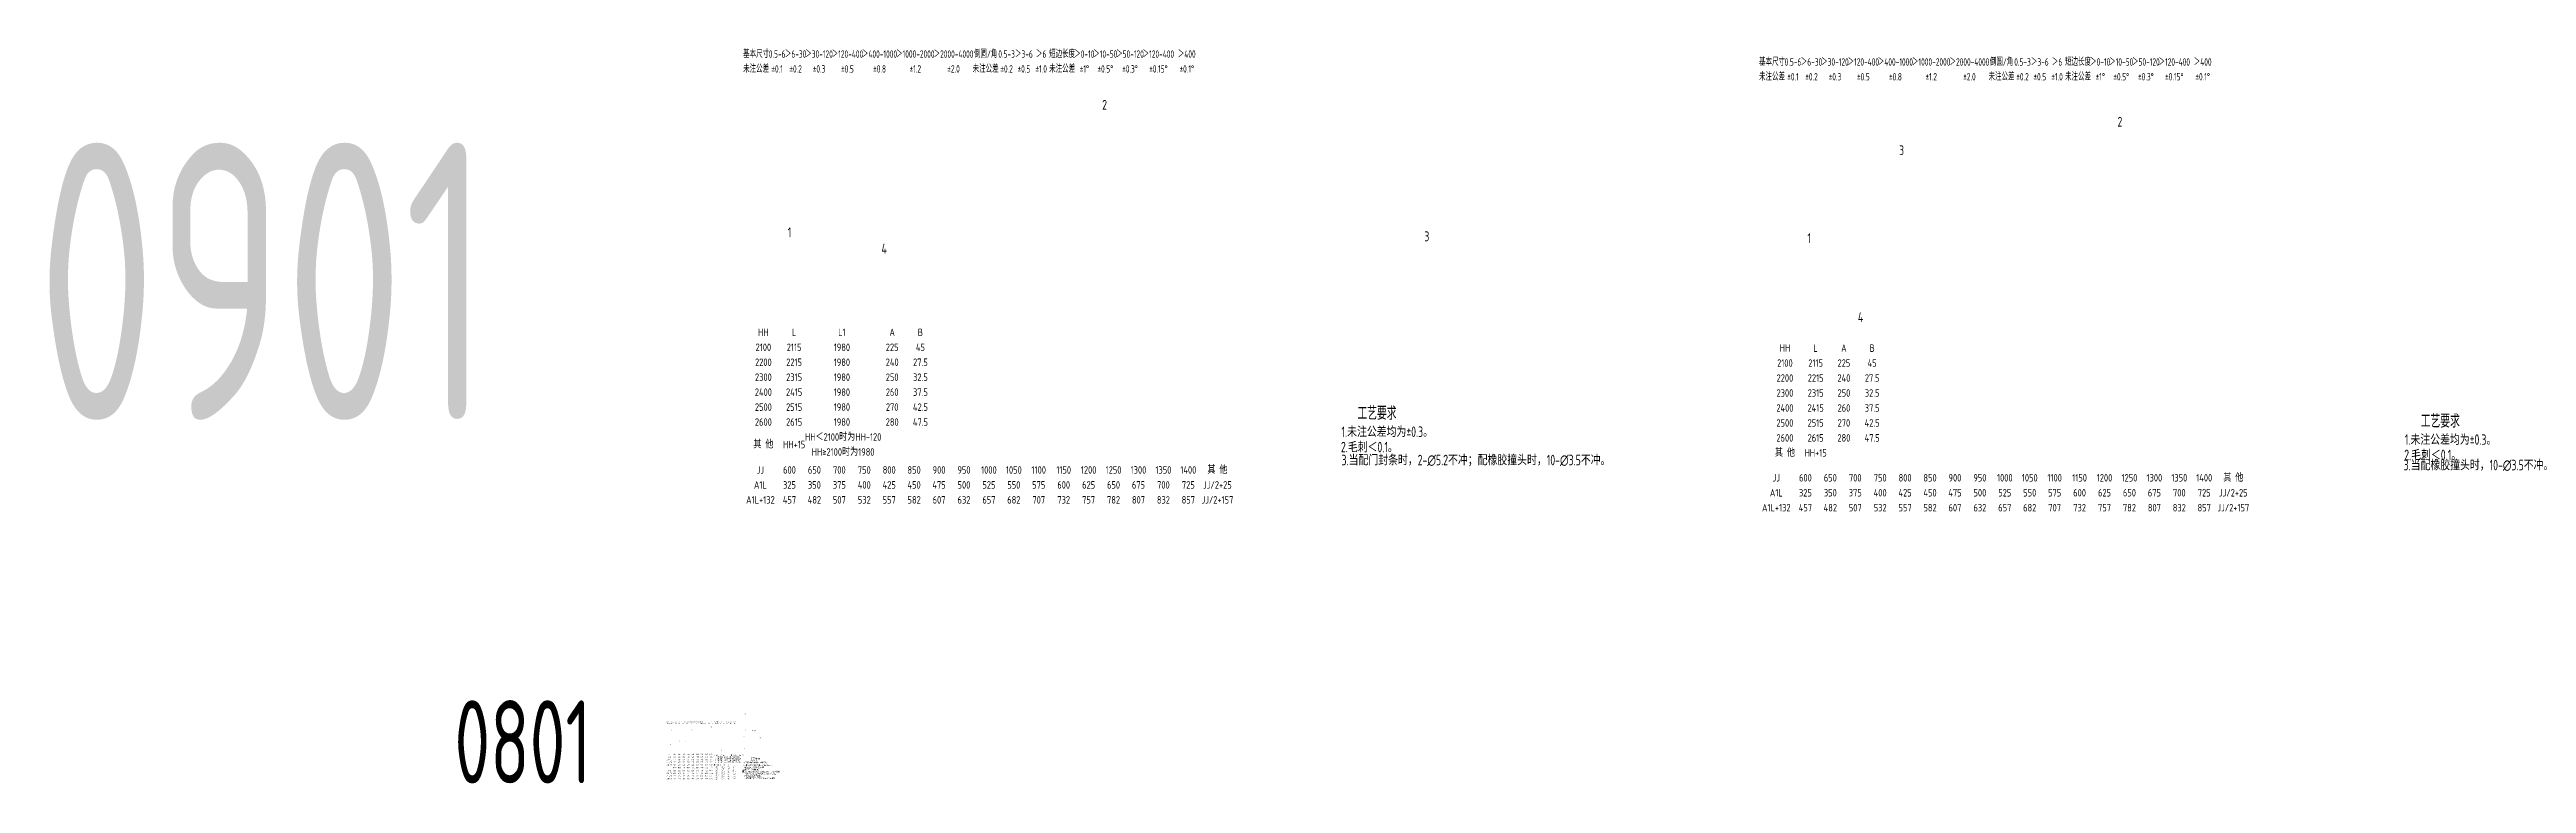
# Model space of a CAD drawing. Header units: inches. Extents: x 14216 to 120088, y -29410 to 23559.
# Drawn here: x 16786 to 25729, y 7786 to 10434 of the extents above; entities that cross this region are included whole.
import ezdxf
from ezdxf.enums import TextEntityAlignment as Align

# ---------------------------------------------------------------- set-up
doc = ezdxf.new("R2010")
doc.units = ezdxf.units.IN
doc.header["$LTSCALE"] = 0.3
doc.header["$MEASUREMENT"] = 0
for name, color, linetype in [('1粗实线', 4, 'Continuous'), ('2', 2, 'Continuous'), ('2细实线', 2, 'Continuous'), ('6', 3, 'Continuous'), ('7', 4, 'Continuous')]:
    doc.layers.add(name, color=color, linetype=linetype)
doc.layers.add('粗实线', color=7, linetype='Continuous', lineweight=30)
doc.styles.add('HZ', font='isocp2.shx', dxfattribs={"width": 0.7, "bigfont": 'hztxt.shx'})

msp = doc.modelspace()

# ---------------------------------------------------------------- texts
at = {"layer": '1粗实线', "color": 4, "style": 'HZ', "width": 0.8}
for s, p in [('2', (20586.297, 10217.031)), ('2', (24252.063, 10155.919)), ('3', (23463.303, 10053.182)), ('1', (19451.067, 9756.811)), ('3', (21749.368, 9742.377)), ('1', (23132.697, 9735.805)), ('4', (19789.649, 9697.902)), ('4', (23314.742, 9450.593))]:
    msp.add_text(s, height=35.64, dxfattribs=at).set_placement(p)
at = {"layer": '2', "style": 'HZ', "width": 0.8}
for s, p in [('HH', (19363.045, 9413.823)), ('L', (19474.045, 9413.823)), ('L1', (19646.556, 9413.823)), ('A', (19828.045, 9413.823)), ('B', (19930.045, 9413.823)), ('2200', (19363.045, 9305.823)), ('2100', (19363.045, 9359.823)), ('2215', (19474.045, 9305.823)), ('2115', (19474.045, 9359.823)), ('1980', (19646.556, 9359.823)), ('1980', (19646.556, 9305.823)), ('240', (19828.045, 9305.823)), ('225', (19828.045, 9359.823)), ('27.5', (19930.045, 9305.823)), ('45', (19930.045, 9359.823)), ('2100', (23051.244, 9302.743)), ('HH', (23051.244, 9356.743)), ('2115', (23162.244, 9302.743)), ('L', (23162.244, 9356.743)), ('225', (23264.244, 9302.743)), ('A', (23264.244, 9356.743)), ('45', (23366.244, 9302.743)), ('B', (23366.244, 9356.743)), ('2400', (19363.045, 9197.823)), ('2300', (19363.045, 9251.823)), ('2415', (19474.045, 9197.823)), ('2315', (19474.045, 9251.823)), ('1980', (19646.556, 9251.823)), ('1980', (19646.556, 9197.823)), ('250', (19828.045, 9251.823)), ('260', (19828.045, 9197.823)), ('37.5', (19930.045, 9197.823)), ('32.5', (19930.045, 9251.823)), ('2200', (23051.244, 9248.743)), ('2215', (23162.244, 9248.743)), ('240', (23264.244, 9248.743)), ('27.5', (23366.244, 9248.743)), ('2500', (19363.045, 9143.823)), ('2515', (19474.045, 9143.823)), ('1980', (19646.556, 9143.823)), ('270', (19828.045, 9143.823)), ('42.5', (19930.045, 9143.823)), ('2400', (23051.244, 9140.743)), ('2300', (23051.244, 9194.743)), ('2415', (23162.244, 9140.743)), ('2315', (23162.244, 9194.743)), ('250', (23264.244, 9194.743)), ('260', (23264.244, 9140.743)), ('37.5', (23366.244, 9140.743)), ('32.5', (23366.244, 9194.743)), ('2600', (19363.045, 9089.823)), ('2615', (19474.045, 9089.823)), ('HH＜2100时为HH-120', (19651.045, 9035.823)), ('1980', (19646.556, 9089.823)), ('280', (19828.045, 9089.823)), ('47.5', (19930.045, 9089.823)), ('2500', (23051.244, 9086.743)), ('2600', (23051.244, 9032.743)), ('2515', (23162.244, 9086.743)), ('2615', (23162.244, 9032.743)), ('280', (23264.244, 9032.743)), ('270', (23264.244, 9086.743)), ('47.5', (23366.244, 9032.743)), ('42.5', (23366.244, 9086.743)), ('其 他', (19363.045, 9008.823)), ('HH+15', (19474.045, 9008.823)), ('HH≥2100时为1980', (19651.045, 8981.823)), ('其 他', (23051.244, 8978.743)), ('HH+15', (23162.244, 8978.743))]:
    msp.add_text(s, height=27, dxfattribs=at).set_placement(p, align=Align.MIDDLE_CENTER)
at = {"layer": '2', "color": 6, "style": 'HZ', "width": 0.75}
for s, p in [('1.未注公差均为±0.3。', (21450.413, 9036.003)), ('1.未注公差均为±0.3。', (25289.464, 9007.57)), ('2.毛刺＜0.1。', (21448.267, 8980.608)), ('2.毛刺＜0.1。', (25287.318, 8952.175))]:
    msp.add_text(s, height=38, dxfattribs=at).set_placement(p)
for s, p in [('3.当配门封条时，2-∅5.2不冲；配橡胶撞头时，10-∅3.5不冲。', (21450.499, 8922.419)), ('3.当配橡胶撞头时，10-∅3.5不冲。', (25285.015, 8904.322))]:
    msp.add_text(s, height=38, dxfattribs=at).set_placement(p, align=Align.BOTTOM_LEFT)
at = {"layer": '2', "style": 'HZ'}
for s, height, width, p in [('序 号', 4.0236, 0.85, (19185.606, 7884.961)), ('1', 4.024, 0.85, (19188.627, 7878.842)), ('3', 4.024, 0.85, (19188.533, 7866.861)), ('2 ', 4.0236, 0.85, (19188.637, 7872.616)), ('OPJ0801.1.1-2-03', 4.02361, 0.85, (19197.212, 7866.886)), ('OPJ0801.1.1-2-02', 4.02361, 0.85, (19197.272, 7872.944)), ('OPJ0801.1.1-2-01', 4.02361, 0.85, (19197.329, 7878.994)), ('件  号', 4.0236, 0.85, (19207.907, 7884.961)), ('发纹不锈钢1.2/SUS304', 4.02361, 0.85, (19233.841, 7872.945)), ('冷轧钢板1.2/SPCC', 4.02361, 0.85, (19238.029, 7879.006)), ('冷轧钢板1.5/SPCC', 4.02361, 0.85, (19238.029, 7866.935)), ('材  料(T)', 4.0236, 0.85, (19245.393, 7885.123)), ('备  注', 4.0236, 0.85, (19276.915, 7884.994)), ('净门口高HH', 4.84, 0.75, (19183.68, 7849.702)), ('4 ', 4.0236, 0.85, (19188.309, 7860.462)), ('2000', 4.84, 0.75, (19188.854, 7842.564)), ('2100', 4.84, 0.75, (19188.854, 7835.425)), ('2200', 4.84, 0.75, (19188.854, 7828.165)), ('2300', 4.84, 0.75, (19188.854, 7820.905)), ('2400', 4.84, 0.75, (19188.854, 7813.645)), ('2500', 4.84, 0.75, (19188.854, 7806.385)), ('2600', 4.84, 0.75, (19188.854, 7799.125)), ('OPJ0801.1.1-2-04', 4.02361, 0.85, (19197.115, 7860.666)), ('HH+15', 4.84, 0.75, (19210.706, 7849.702)), ('2015', 4.84, 0.75, (19211.763, 7842.37)), ('2115', 4.84, 0.75, (19211.763, 7835.232)), ('2215', 4.84, 0.75, (19211.763, 7827.972)), ('2315', 4.84, 0.75, (19211.763, 7820.693)), ('2415', 4.84, 0.75, (19211.763, 7813.452)), ('2515', 4.84, 0.75, (19211.763, 7806.173)), ('2615', 4.84, 0.75, (19211.763, 7798.932)), ('215', 4.84, 0.75, (19233.566, 7842.37)), ('225', 4.84, 0.75, (19233.566, 7835.232)), ('240', 4.84, 0.75, (19233.566, 7827.972)), ('250', 4.84, 0.75, (19233.566, 7820.712)), ('260', 4.84, 0.75, (19233.566, 7813.452)), ('270', 4.84, 0.75, (19233.566, 7806.192)), ('280', 4.84, 0.75, (19233.566, 7798.932)), ('发纹不锈钢1.5/SUS304', 4.02361, 0.85, (19233.841, 7860.875)), ('A', 4.84, 0.75, (19235.211, 7849.702)), ('27.5', 4.84, 0.75, (19252.087, 7827.972)), ('32.5', 4.84, 0.75, (19252.162, 7820.712)), ('42.5', 4.84, 0.75, (19252.162, 7806.192)), ('37.5', 4.84, 0.75, (19252.364, 7813.452)), ('47.5', 4.84, 0.75, (19252.364, 7798.932)), ('45', 4.84, 0.75, (19252.995, 7835.232)), ('40', 4.84, 0.75, (19253.107, 7842.37)), ('B', 4.84, 0.75, (19254.752, 7849.702))]:
    msp.add_text(s, height=height, dxfattribs=dict(at, width=width)).set_placement(p)
at = {"layer": '2', "color": 6, "attachment_point": 5, "style": 'HZ'}
for s, insert, char_height in [('\\A1;0901', (17560.536, 9598.021), 1000), ('\\A1;0801', (18495.225, 7935.576), 300), ('\\A1;10-4.2*9', (19329.731, 7976.524), 3.52)]:
    msp.add_mtext(s, dxfattribs=dict(at, insert=insert, char_height=char_height))
at = {"layer": '2细实线', "linetype": 'ByBlock', "style": 'HZ', "width": 0.65}
for s, p in [('未注公差', (19336.892, 10364.501)), ('基本尺寸', (19336.892, 10417.961)), ('0.5-6', (19412.627, 10417.961)), ('%%p0.1', (19412.627, 10364.501)), ('＞6-30', (19479.452, 10417.961)), ('%%p0.2', (19479.452, 10364.501)), ('＞30-120', (19564.097, 10417.961)), ('%%p0.3', (19564.097, 10364.501)), ('＞120-400', (19666.562, 10417.961)), ('%%p0.5', (19666.562, 10364.501)), ('＞400-1000', (19782.392, 10417.961)), ('%%p0.8', (19782.392, 10364.501)), ('＞1000-2000', (19911.587, 10417.961)), ('%%p1.2', (19911.587, 10364.501)), ('＞2000-4000', (20049.692, 10417.961)), ('%%p2.0', (20049.692, 10364.501)), ('未注公差', (20165.522, 10364.501)), ('倒圆/角', (20165.522, 10417.961)), ('0.5-3', (20241.257, 10417.961)), ('%%p0.2', (20241.257, 10364.501)), ('＞3-6', (20303.627, 10417.961)), ('%%p0.5', (20303.627, 10364.501)), ('%%p1.0', (20365.997, 10364.501)), ('＞6', (20365.997, 10417.961)), ('未注公差', (20441.732, 10364.501)), ('短边长度', (20441.732, 10417.961)), ('＞0-10', (20521.922, 10417.961)), ('%%p1%%d', (20521.922, 10364.501)), ('＞10-50', (20597.657, 10417.961)), ('%%p0.5%%d', (20597.657, 10364.501)), ('＞50-120', (20686.757, 10417.961)), ('%%p0.3%%d', (20686.757, 10364.501)), ('＞120-400', (20789.222, 10417.961)), ('%%p0.15%%d', (20789.222, 10364.501)), ('＞400', (20891.687, 10417.961)), ('%%p0.1%%d', (20891.687, 10364.501)), ('基本尺寸', (23004.736, 10389.528)), ('0.5-6', (23080.471, 10389.528)), ('＞6-30', (23147.296, 10389.528)), ('＞30-120', (23231.941, 10389.528)), ('＞120-400', (23334.406, 10389.528)), ('＞400-1000', (23450.236, 10389.528)), ('＞1000-2000', (23579.431, 10389.528)), ('＞2000-4000', (23717.536, 10389.528)), ('倒圆/角', (23833.366, 10389.528)), ('0.5-3', (23909.101, 10389.528)), ('＞3-6', (23971.471, 10389.528)), ('＞6', (24033.841, 10389.528)), ('短边长度', (24109.576, 10389.528)), ('＞0-10', (24189.766, 10389.528)), ('＞10-50', (24265.501, 10389.528)), ('＞50-120', (24354.601, 10389.528)), ('＞120-400', (24457.066, 10389.528)), ('＞400', (24559.531, 10389.528)), ('未注公差', (23004.736, 10336.068)), ('%%p0.1', (23080.471, 10336.068)), ('%%p0.2', (23147.296, 10336.068)), ('%%p0.3', (23231.941, 10336.068)), ('%%p0.5', (23334.406, 10336.068)), ('%%p0.8', (23450.236, 10336.068)), ('%%p1.2', (23579.431, 10336.068)), ('%%p2.0', (23717.536, 10336.068)), ('未注公差', (23833.366, 10336.068)), ('%%p0.2', (23909.101, 10336.068)), ('%%p0.5', (23971.471, 10336.068)), ('%%p1.0', (24033.841, 10336.068)), ('未注公差', (24109.576, 10336.068)), ('%%p1%%d', (24189.766, 10336.068)), ('%%p0.5%%d', (24265.501, 10336.068)), ('%%p0.3%%d', (24354.601, 10336.068)), ('%%p0.15%%d', (24457.066, 10336.068)), ('%%p0.1%%d', (24559.531, 10336.068))]:
    msp.add_text(s, height=26.73, dxfattribs=at).set_placement(p, align=Align.MIDDLE_CENTER)
at = {"layer": '2细实线', "style": 'HZ', "width": 0.8}
for s, height, p in [('A1L', 27, (19352.342, 8863.085)), ('JJ', 27, (19352.342, 8917.085)), ('325', 27, (19457.342, 8863.085)), ('600', 27, (19457.342, 8917.085)), ('350', 27, (19547.342, 8863.085)), ('650', 27, (19547.342, 8917.085)), ('375', 27, (19637.342, 8863.085)), ('700', 27, (19637.342, 8917.085)), ('400', 27, (19727.342, 8863.085)), ('750', 27, (19727.342, 8917.085)), ('425', 27, (19817.342, 8863.085)), ('800', 27, (19817.342, 8917.085)), ('450', 27, (19907.342, 8863.085)), ('850', 27, (19907.342, 8917.085)), ('475', 27, (19997.342, 8863.085)), ('900', 27, (19997.342, 8917.085)), ('950', 27, (20087.342, 8917.085)), ('500', 27, (20087.342, 8863.085)), ('1000', 27, (20177.342, 8917.085)), ('525', 27, (20177.342, 8863.085)), ('1050', 27, (20267.342, 8917.085)), ('550', 27, (20267.342, 8863.085)), ('1100', 27, (20357.342, 8917.085)), ('575', 27, (20357.342, 8863.085)), ('1150', 27, (20447.342, 8917.085)), ('600', 27, (20447.342, 8863.085)), ('1200', 27, (20537.342, 8917.085)), ('625', 27, (20537.342, 8863.085)), ('1250', 27, (20627.342, 8917.085)), ('650', 27, (20627.342, 8863.085)), ('1300', 27, (20717.342, 8917.085)), ('675', 27, (20717.342, 8863.085)), ('1350', 27, (20807.342, 8917.085)), ('700', 27, (20807.342, 8863.085)), ('1400', 27, (20897.342, 8917.085)), ('725', 27, (20897.342, 8863.085)), ('JJ/2+25', 27, (21002.342, 8863.085)), ('其 他', 27, (21002.342, 8917.085)), ('JJ', 27, (23020.186, 8888.652)), ('600', 27, (23125.186, 8888.652)), ('650', 27, (23215.186, 8888.652)), ('700', 27, (23305.186, 8888.652)), ('750', 27, (23395.186, 8888.652)), ('800', 27, (23485.186, 8888.652)), ('850', 27, (23575.186, 8888.652)), ('900', 27, (23665.186, 8888.652)), ('950', 27, (23755.186, 8888.652)), ('1000', 27, (23845.186, 8888.652)), ('1050', 27, (23935.186, 8888.652)), ('1100', 27, (24025.186, 8888.652)), ('1150', 27, (24115.186, 8888.652)), ('1200', 27, (24205.186, 8888.652)), ('1250', 27, (24295.186, 8888.652)), ('1300', 27, (24385.186, 8888.652)), ('1350', 27, (24475.186, 8888.652)), ('1400', 27, (24565.186, 8888.652)), ('其 他', 27, (24670.186, 8888.652)), ('A1L+132', 27, (19352.342, 8809.085)), ('457', 27, (19457.342, 8809.085)), ('482', 27, (19547.342, 8809.085)), ('507', 27, (19637.342, 8809.085)), ('532', 27, (19727.342, 8809.085)), ('557', 27, (19817.342, 8809.085)), ('582', 27, (19907.342, 8809.085)), ('607', 27, (19997.342, 8809.085)), ('632', 27, (20087.342, 8809.085)), ('657', 27, (20177.342, 8809.085)), ('682', 27, (20267.342, 8809.085)), ('707', 27, (20357.342, 8809.085)), ('732', 27, (20447.342, 8809.085)), ('757', 27, (20537.342, 8809.085)), ('782', 27, (20627.342, 8809.085)), ('807', 27, (20717.342, 8809.085)), ('832', 27, (20807.342, 8809.085)), ('857', 27, (20897.342, 8809.085)), ('JJ/2+157', 27, (21002.342, 8809.085)), ('A1L+132', 27, (23020.186, 8780.652)), ('A1L', 27, (23020.186, 8834.652)), ('457', 27, (23125.186, 8780.652)), ('325', 27, (23125.186, 8834.652)), ('482', 27, (23215.186, 8780.652)), ('350', 27, (23215.186, 8834.652)), ('375', 27, (23305.186, 8834.652)), ('507', 27, (23305.186, 8780.652)), ('400', 27, (23395.186, 8834.652)), ('532', 27, (23395.186, 8780.652)), ('425', 27, (23485.186, 8834.652)), ('557', 27, (23485.186, 8780.652)), ('450', 27, (23575.186, 8834.652)), ('582', 27, (23575.186, 8780.652)), ('475', 27, (23665.186, 8834.652)), ('607', 27, (23665.186, 8780.652)), ('632', 27, (23755.186, 8780.652)), ('500', 27, (23755.186, 8834.652)), ('657', 27, (23845.186, 8780.652)), ('525', 27, (23845.186, 8834.652)), ('682', 27, (23935.186, 8780.652)), ('550', 27, (23935.186, 8834.652)), ('575', 27, (24025.186, 8834.652)), ('707', 27, (24025.186, 8780.652)), ('732', 27, (24115.186, 8780.652)), ('600', 27, (24115.186, 8834.652)), ('757', 27, (24205.186, 8780.652)), ('625', 27, (24205.186, 8834.652)), ('782', 27, (24295.186, 8780.652)), ('650', 27, (24295.186, 8834.652)), ('675', 27, (24385.186, 8834.652)), ('807', 27, (24385.186, 8780.652)), ('700', 27, (24475.186, 8834.652)), ('832', 27, (24475.186, 8780.652)), ('857', 27, (24565.186, 8780.652)), ('725', 27, (24565.186, 8834.652)), ('JJ/2+157', 27, (24670.186, 8780.652)), ('JJ/2+25', 27, (24670.186, 8834.652)), ('A1L+116', 4.9199, (19023.581, 7871.333)), ('A1L', 4.9199, (19024.424, 7881.226)), ('JJ', 4.9199, (19022.935, 7891.066)), ('325', 4.9199, (19042.811, 7881.226)), ('600', 4.9199, (19042.811, 7891.066)), ('441', 4.9199, (19042.811, 7871.333)), ('466', 4.9199, (19059.21, 7871.333)), ('350', 4.9199, (19059.21, 7881.226)), ('650', 4.9199, (19059.21, 7891.066)), ('375', 4.9199, (19075.61, 7881.226)), ('700', 4.9199, (19075.61, 7891.066)), ('491', 4.9199, (19075.61, 7871.333)), ('400', 4.9199, (19092.009, 7881.226)), ('750', 4.9199, (19092.009, 7891.066)), ('516', 4.9199, (19092.009, 7871.333)), ('425', 4.9199, (19108.409, 7881.226)), ('800', 4.9199, (19108.409, 7891.066)), ('541', 4.9199, (19108.409, 7871.333)), ('450', 4.9199, (19124.809, 7881.226)), ('566', 4.9199, (19124.809, 7871.333)), ('850', 4.9199, (19124.809, 7891.066)), ('475', 4.9199, (19141.208, 7881.226)), ('900', 4.9199, (19141.208, 7891.066)), ('591', 4.9199, (19141.208, 7871.333)), ('950', 4.9199, (19157.608, 7891.066)), ('500', 4.9199, (19157.608, 7881.226)), ('616', 4.9199, (19157.608, 7871.333)), ('1000', 4.9199, (19174.007, 7891.066)), ('525', 4.9199, (19174.007, 7881.226)), ('641', 4.9199, (19174.007, 7871.333)), ('A1L+102', 4.9199, (19023.498, 7861.444)), ('A1L+102', 4.9199, (19023.498, 7812.291)), ('A1L+116', 4.9199, (19023.581, 7822.254)), ('A1L+72', 4.9199, (19023.011, 7851.806)), ('A1L+72', 4.9199, (19023.011, 7802.653)), ('A1L', 4.9199, (19024.424, 7832.147)), ('JJ', 4.9199, (19022.935, 7841.986)), ('1050', 4.9199, (19042.811, 7841.986)), ('397', 4.9199, (19042.811, 7851.733)), ('427', 4.9199, (19042.811, 7861.533)), ('666', 4.9199, (19042.811, 7822.254)), ('550', 4.9199, (19042.811, 7832.147)), ('652', 4.9199, (19042.811, 7812.38)), ('622', 4.9199, (19042.811, 7802.58)), ('1100', 4.9199, (19059.239, 7841.986)), ('452', 4.9199, (19059.21, 7861.533)), ('647', 4.9199, (19059.21, 7802.58)), ('422', 4.9199, (19059.21, 7851.733)), ('575', 4.9199, (19059.239, 7832.147)), ('677', 4.9199, (19059.21, 7812.38)), ('691', 4.9199, (19059.21, 7822.254)), ('1150', 4.9199, (19075.638, 7841.986)), ('447', 4.9199, (19075.61, 7851.733)), ('477', 4.9199, (19075.61, 7861.533)), ('702', 4.9199, (19075.61, 7812.38)), ('672', 4.9199, (19075.61, 7802.58)), ('600', 4.9199, (19075.638, 7832.147)), ('716', 4.9199, (19075.61, 7822.254)), ('1200', 4.9199, (19092.038, 7841.986)), ('472', 4.9199, (19092.009, 7851.733)), ('697', 4.9199, (19092.009, 7802.58)), ('727', 4.9199, (19092.009, 7812.38)), ('625', 4.9199, (19092.038, 7832.147)), ('502', 4.9199, (19092.009, 7861.533)), ('741', 4.9199, (19092.009, 7822.254)), ('1250', 4.9199, (19108.437, 7841.986)), ('497', 4.9199, (19108.409, 7851.733)), ('766', 4.9199, (19108.409, 7822.254)), ('752', 4.9199, (19108.409, 7812.38)), ('650', 4.9199, (19108.437, 7832.147)), ('527', 4.9199, (19108.409, 7861.533)), ('722', 4.9199, (19108.409, 7802.58)), ('1300', 4.9199, (19124.837, 7841.986)), ('747', 4.9199, (19124.809, 7802.58)), ('777', 4.9199, (19124.809, 7812.38)), ('552', 4.9199, (19124.809, 7861.533)), ('675', 4.9199, (19124.837, 7832.147)), ('522', 4.9199, (19124.809, 7851.733)), ('791', 4.9199, (19124.809, 7822.254)), ('1350', 4.9199, (19141.237, 7841.986)), ('547', 4.9199, (19141.208, 7851.733)), ('577', 4.9199, (19141.208, 7861.533)), ('772', 4.9199, (19141.208, 7802.58)), ('700', 4.9199, (19141.237, 7832.147)), ('802', 4.9199, (19141.208, 7812.38)), ('816', 4.9199, (19141.208, 7822.254)), ('1400', 4.9199, (19157.636, 7841.986)), ('797', 4.9199, (19157.608, 7802.58)), ('725', 4.9199, (19157.636, 7832.147)), ('572', 4.9199, (19157.608, 7851.733)), ('827', 4.9199, (19157.608, 7812.38)), ('602', 4.9199, (19157.608, 7861.533)), ('841', 4.9199, (19157.608, 7822.254)), ('JJ/2+25', 3.7849, (19174.036, 7832.147)), ('JJ/2+102', 3.1944, (19174.007, 7812.38)), ('JJ/2+141', 3.1944, (19174.007, 7822.254)), ('JJ/2+72', 3.1944, (19174.007, 7802.58)), ('其 他', 4.9199, (19174.036, 7841.986)), ('597', 4.9199, (19174.007, 7851.733)), ('627', 4.9199, (19174.007, 7861.533))]:
    msp.add_text(s, height=height, dxfattribs=at).set_placement(p, align=Align.MIDDLE_CENTER)
at = {"layer": '2细实线', "color": 6, "style": 'HZ', "width": 0.8}
for s, height, p in [('5', 4.5, (19031.022, 7976.549)), ('6', 4.5, (19103.704, 7976.623)), ('13', 4.5, (19172.717, 7987.108)), ('15', 4.5, (19294.321, 8034.12)), ('7', 4.5, (19295.656, 7976.752)), ('8', 4.5, (19328.342, 7967.742)), ('2', 4.5, (19025.5, 7923.265)), ('10', 4.5, (19031.645, 7946.602)), ('12', 4.5, (19055.93, 7937.168)), ('9', 4.5, (19081.606, 7935.565)), ('4', 4.5, (19209.642, 7903.971)), ('11', 4.5, (19292.069, 7951.301)), ('3', 4.5, (19294.353, 7907.465)), ('1', 4.5, (19329.24, 7922.895)), ('14', 4.5, (19349.712, 7948.839)), ('3.未标注孔位对称制作。', 5.08252, (19291.066, 7832.489)), ('4.轿门面板2-%%c5.2与20-%%c3.5按要求加工；配门封条时', 5.08252, (19291.234, 7824.803)), ('1.门面板规格及材料按生产号令确定。', 5.08252, (19291.737, 7857.831)), ('2.材料为发纹不锈钢板时，表面无明显划痕；', 5.08252, (19291.962, 7848.844)), ('6.此图纸展开尺寸，适用于1.2mm或1.5mm板厚。', 5.08252, (19292.549, 7801.112)), ('5.材料厚度可按客户要求。', 5.08252, (19292.672, 7809.329)), ('周边无毛刺，需贴保护膜保护。', 5.08252, (19293.813, 7840.516)), ('2-%%c5.2不加工；配橡胶撞头时20-%%c3.5不加工。', 5.08252, (19295.038, 7817.353))]:
    msp.add_text(s, height=height, dxfattribs=at).set_placement(p)
at = {"layer": '6', "style": 'HZ', "width": 0.7}
for s, p in [('未注公差TOL.', (19012.528, 8000.089)), ('基本尺寸 LD.', (19013.168, 8005.712)), ('0.5-6', (19031.021, 8005.634)), ('%%P0.1', (19031.021, 7999.946)), ('＞6-30', (19042.512, 8005.634)), ('%%P0.2', (19043.208, 7999.946)), ('＞30-120', (19053.795, 8005.733)), ('%%P0.3', (19056.208, 7999.946)), ('＞120-400', (19066.767, 8005.775)), ('%%P0.5', (19070.627, 7999.988)), ('＞400-1000', (19081.121, 8005.775)), ('%%P0.8', (19085.469, 7999.988)), ('＞1000-2000', (19097.685, 8005.816)), ('%%P1.2', (19103.024, 8000.029)), ('＞2000-4000', (19115.323, 8005.857)), ('%%P2', (19121.998, 8000.07)), ('未注公差TOL.', (19132.766, 8000.089)), ('倒圆/角R/C', (19133.406, 8005.712)), ('0.5-3', (19150.853, 8005.634)), ('%%P0.2', (19150.853, 7999.946)), ('＞3-6', (19163.471, 8005.634)), ('%%P0.5', (19164.233, 7999.946)), ('＞6', (19176.345, 8005.733)), ('%%P1', (19177.129, 7999.946)), ('未注公差TOL.', (19185.826, 8000.089)), ('短边长度LSS.', (19185.821, 8005.712)), ('＞0-10', (19203.329, 8005.634)), ('%%P1%%D', (19205.934, 7999.946)), ('＞10-50', (19214.829, 8005.634)), ('%%P0.5%%D', (19216.754, 7999.946)), ('＞50-120', (19226.584, 8005.634)), ('%%P0.3%%D', (19229.729, 7999.946)), ('＞120-400', (19239.405, 8005.634)), ('%%P0.15%%D', (19242.833, 7999.946)), ('＞400', (19257.403, 8005.634)), ('%%P0.1%%D', (19257.934, 7999.946))]:
    msp.add_text(s, height=3.25, dxfattribs=at).set_placement(p)
at = {"layer": '7', "style": 'HZ', "width": 0.75}
msp.add_text('工艺要求', height=8.47, dxfattribs=at).set_placement((19317.036, 7868.625))
at = {"layer": '7', "color": 3, "style": 'HZ', "width": 0.75}
msp.add_text('★', height=10.583, dxfattribs=at).set_placement((19284.556, 7823.878))
at = {"layer": '粗实线', "color": 3, "linetype": 'Continuous', "lineweight": -3, "style": 'HZ', "width": 0.7}
for p in [(21507.809, 9097.922), (25346.86, 9069.489)]:
    msp.add_text('工艺要求', height=48, dxfattribs=at).set_placement(p)

doc.saveas('drawing.dxf')
